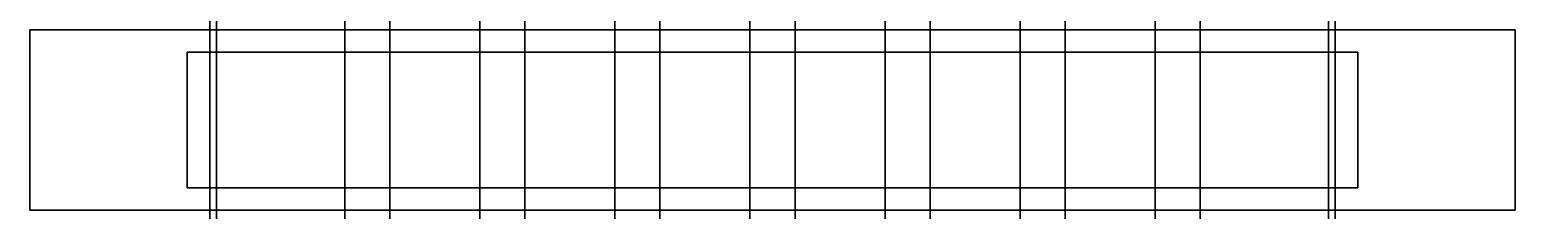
# Model space of a CAD drawing. Header units: metres. Extents: x -25 to 25, y -60.4 to 35.
# Drawn here: x -0.33 to 0.33, y 11.96 to 12.04 of the extents above; entities that cross this region are included whole.
import ezdxf

# ---------------------------------------------------------------- set-up
doc = ezdxf.new("R2010")
doc.units = ezdxf.units.M
for name, color, linetype in [('KBL_ENERJI_2X25', 5, 'CONTINUOUS'), ('TAVA_KONSOL', 9, 'CONTINUOUS'), ('TAVA_PROFILI', 6, 'CONTINUOUS')]:
    doc.layers.add(name, color=color, linetype=linetype)

msp = doc.modelspace()

# ---------------------------------------------------------------- linework, layer by layer
at = {"layer": 'KBL_ENERJI_2X25'}
for p, q in [((-0.19, 35, 7.66), (-0.19, -0.1, 7.66)), ((-0.19, 35, 7.68), (-0.19, -0.1, 7.68)), ((-0.19, 35, 7.69), (-0.19, -0.1, 7.69)), ((-0.19, 35, 7.71), (-0.19, -0.1, 7.71)), ((-0.17, -0.1, 7.66), (-0.17, 35, 7.66)), ((-0.17, -0.1, 7.68), (-0.17, 35, 7.68)), ((-0.17, -0.1, 7.69), (-0.17, 35, 7.69)), ((-0.17, -0.1, 7.71), (-0.17, 35, 7.71)), ((-0.13, 35, 7.66), (-0.13, -0.1, 7.66)), ((-0.13, 35, 7.68), (-0.13, -0.1, 7.68)), ((-0.13, 35, 7.69), (-0.13, -0.1, 7.69)), ((-0.13, 35, 7.71), (-0.13, -0.1, 7.71)), ((-0.11, -0.1, 7.66), (-0.11, 35, 7.66)), ((-0.11, -0.1, 7.68), (-0.11, 35, 7.68)), ((-0.11, -0.1, 7.69), (-0.11, 35, 7.69)), ((-0.11, -0.1, 7.71), (-0.11, 35, 7.71)), ((-0.07, 35, 7.66), (-0.07, -0.1, 7.66)), ((-0.07, 35, 7.68), (-0.07, -0.1, 7.68)), ((-0.07, 35, 7.69), (-0.07, -0.1, 7.69)), ((-0.07, 35, 7.71), (-0.07, -0.1, 7.71)), ((-0.05, -0.1, 7.66), (-0.05, 35, 7.66)), ((-0.05, -0.1, 7.68), (-0.05, 35, 7.68)), ((-0.05, -0.1, 7.69), (-0.05, 35, 7.69)), ((-0.05, -0.1, 7.71), (-0.05, 35, 7.71)), ((-0.01, 35, 7.66), (-0.01, -0.1, 7.66)), ((-0.01, 35, 7.68), (-0.01, -0.1, 7.68)), ((-0.01, 35, 7.69), (-0.01, -0.1, 7.69)), ((-0.01, 35, 7.71), (-0.01, -0.1, 7.71)), ((0.01, -0.1, 7.66), (0.01, 35, 7.66)), ((0.01, -0.1, 7.68), (0.01, 35, 7.68)), ((0.01, -0.1, 7.69), (0.01, 35, 7.69)), ((0.01, -0.1, 7.71), (0.01, 35, 7.71)), ((0.05, 35, 7.66), (0.05, -0.1, 7.66)), ((0.05, 35, 7.68), (0.05, -0.1, 7.68)), ((0.05, 35, 7.69), (0.05, -0.1, 7.69)), ((0.05, 35, 7.71), (0.05, -0.1, 7.71)), ((0.07, -0.1, 7.66), (0.07, 35, 7.66)), ((0.07, -0.1, 7.68), (0.07, 35, 7.68)), ((0.07, -0.1, 7.69), (0.07, 35, 7.69)), ((0.07, -0.1, 7.71), (0.07, 35, 7.71)), ((0.11, 35, 7.66), (0.11, -0.1, 7.66)), ((0.11, 35, 7.68), (0.11, -0.1, 7.68)), ((0.11, 35, 7.69), (0.11, -0.1, 7.69)), ((0.11, 35, 7.71), (0.11, -0.1, 7.71)), ((0.13, -0.1, 7.66), (0.13, 35, 7.66)), ((0.13, -0.1, 7.68), (0.13, 35, 7.68)), ((0.13, -0.1, 7.69), (0.13, 35, 7.69)), ((0.13, -0.1, 7.71), (0.13, 35, 7.71)), ((0.17, 35, 7.66), (0.17, -0.1, 7.66)), ((0.17, 35, 7.68), (0.17, -0.1, 7.68)), ((0.17, 35, 7.69), (0.17, -0.1, 7.69)), ((0.17, 35, 7.71), (0.17, -0.1, 7.71)), ((0.19, -0.1, 7.66), (0.19, 35, 7.66)), ((0.19, -0.1, 7.68), (0.19, 35, 7.68)), ((0.19, -0.1, 7.69), (0.19, 35, 7.69)), ((0.19, -0.1, 7.71), (0.19, 35, 7.71))]:
    msp.add_line(p, q, dxfattribs=at)
for points in [[(-0.19, -0.1, 7.66), (-0.17, -0.1, 7.66), (-0.17, 35, 7.66), (-0.19, 35, 7.66)], [(-0.19, -0.1, 7.68), (-0.17, -0.1, 7.68), (-0.17, 35, 7.68), (-0.19, 35, 7.68)], [(-0.19, -0.1, 7.66), (-0.19, 35, 7.66), (-0.19, 35, 7.68), (-0.19, -0.1, 7.68)], [(-0.19, -0.1, 7.69), (-0.17, -0.1, 7.69), (-0.17, 35, 7.69), (-0.19, 35, 7.69)], [(-0.19, -0.1, 7.71), (-0.17, -0.1, 7.71), (-0.17, 35, 7.71), (-0.19, 35, 7.71)], [(-0.19, -0.1, 7.69), (-0.19, 35, 7.69), (-0.19, 35, 7.71), (-0.19, -0.1, 7.71)], [(-0.17, -0.1, 7.66), (-0.17, 35, 7.66), (-0.17, 35, 7.68), (-0.17, -0.1, 7.68)], [(-0.17, -0.1, 7.69), (-0.17, 35, 7.69), (-0.17, 35, 7.71), (-0.17, -0.1, 7.71)], [(-0.13, -0.1, 7.66), (-0.11, -0.1, 7.66), (-0.11, 35, 7.66), (-0.13, 35, 7.66)], [(-0.13, -0.1, 7.68), (-0.11, -0.1, 7.68), (-0.11, 35, 7.68), (-0.13, 35, 7.68)], [(-0.13, -0.1, 7.66), (-0.13, 35, 7.66), (-0.13, 35, 7.68), (-0.13, -0.1, 7.68)], [(-0.13, -0.1, 7.69), (-0.11, -0.1, 7.69), (-0.11, 35, 7.69), (-0.13, 35, 7.69)], [(-0.13, -0.1, 7.71), (-0.11, -0.1, 7.71), (-0.11, 35, 7.71), (-0.13, 35, 7.71)], [(-0.13, -0.1, 7.69), (-0.13, 35, 7.69), (-0.13, 35, 7.71), (-0.13, -0.1, 7.71)], [(-0.11, -0.1, 7.66), (-0.11, 35, 7.66), (-0.11, 35, 7.68), (-0.11, -0.1, 7.68)], [(-0.11, -0.1, 7.69), (-0.11, 35, 7.69), (-0.11, 35, 7.71), (-0.11, -0.1, 7.71)], [(-0.07, -0.1, 7.66), (-0.05, -0.1, 7.66), (-0.05, 35, 7.66), (-0.07, 35, 7.66)], [(-0.07, -0.1, 7.68), (-0.05, -0.1, 7.68), (-0.05, 35, 7.68), (-0.07, 35, 7.68)], [(-0.07, -0.1, 7.66), (-0.07, 35, 7.66), (-0.07, 35, 7.68), (-0.07, -0.1, 7.68)], [(-0.07, -0.1, 7.69), (-0.05, -0.1, 7.69), (-0.05, 35, 7.69), (-0.07, 35, 7.69)], [(-0.07, -0.1, 7.71), (-0.05, -0.1, 7.71), (-0.05, 35, 7.71), (-0.07, 35, 7.71)], [(-0.07, -0.1, 7.69), (-0.07, 35, 7.69), (-0.07, 35, 7.71), (-0.07, -0.1, 7.71)], [(-0.05, -0.1, 7.66), (-0.05, 35, 7.66), (-0.05, 35, 7.68), (-0.05, -0.1, 7.68)], [(-0.05, -0.1, 7.69), (-0.05, 35, 7.69), (-0.05, 35, 7.71), (-0.05, -0.1, 7.71)], [(-0.01, -0.1, 7.66), (0.01, -0.1, 7.66), (0.01, 35, 7.66), (-0.01, 35, 7.66)], [(-0.01, -0.1, 7.68), (0.01, -0.1, 7.68), (0.01, 35, 7.68), (-0.01, 35, 7.68)], [(-0.01, -0.1, 7.66), (-0.01, 35, 7.66), (-0.01, 35, 7.68), (-0.01, -0.1, 7.68)], [(-0.01, -0.1, 7.69), (0.01, -0.1, 7.69), (0.01, 35, 7.69), (-0.01, 35, 7.69)], [(-0.01, -0.1, 7.71), (0.01, -0.1, 7.71), (0.01, 35, 7.71), (-0.01, 35, 7.71)], [(-0.01, -0.1, 7.69), (-0.01, 35, 7.69), (-0.01, 35, 7.71), (-0.01, -0.1, 7.71)], [(0.01, -0.1, 7.66), (0.01, 35, 7.66), (0.01, 35, 7.68), (0.01, -0.1, 7.68)], [(0.01, -0.1, 7.69), (0.01, 35, 7.69), (0.01, 35, 7.71), (0.01, -0.1, 7.71)], [(0.05, -0.1, 7.66), (0.07, -0.1, 7.66), (0.07, 35, 7.66), (0.05, 35, 7.66)], [(0.05, -0.1, 7.68), (0.07, -0.1, 7.68), (0.07, 35, 7.68), (0.05, 35, 7.68)], [(0.05, -0.1, 7.66), (0.05, 35, 7.66), (0.05, 35, 7.68), (0.05, -0.1, 7.68)], [(0.05, -0.1, 7.69), (0.07, -0.1, 7.69), (0.07, 35, 7.69), (0.05, 35, 7.69)], [(0.05, -0.1, 7.71), (0.07, -0.1, 7.71), (0.07, 35, 7.71), (0.05, 35, 7.71)], [(0.05, -0.1, 7.69), (0.05, 35, 7.69), (0.05, 35, 7.71), (0.05, -0.1, 7.71)], [(0.07, -0.1, 7.66), (0.07, 35, 7.66), (0.07, 35, 7.68), (0.07, -0.1, 7.68)], [(0.07, -0.1, 7.69), (0.07, 35, 7.69), (0.07, 35, 7.71), (0.07, -0.1, 7.71)], [(0.11, -0.1, 7.66), (0.13, -0.1, 7.66), (0.13, 35, 7.66), (0.11, 35, 7.66)], [(0.11, -0.1, 7.68), (0.13, -0.1, 7.68), (0.13, 35, 7.68), (0.11, 35, 7.68)], [(0.11, -0.1, 7.66), (0.11, 35, 7.66), (0.11, 35, 7.68), (0.11, -0.1, 7.68)], [(0.11, -0.1, 7.69), (0.13, -0.1, 7.69), (0.13, 35, 7.69), (0.11, 35, 7.69)], [(0.11, -0.1, 7.71), (0.13, -0.1, 7.71), (0.13, 35, 7.71), (0.11, 35, 7.71)], [(0.11, -0.1, 7.69), (0.11, 35, 7.69), (0.11, 35, 7.71), (0.11, -0.1, 7.71)], [(0.13, -0.1, 7.66), (0.13, 35, 7.66), (0.13, 35, 7.68), (0.13, -0.1, 7.68)], [(0.13, -0.1, 7.69), (0.13, 35, 7.69), (0.13, 35, 7.71), (0.13, -0.1, 7.71)], [(0.17, -0.1, 7.66), (0.19, -0.1, 7.66), (0.19, 35, 7.66), (0.17, 35, 7.66)], [(0.17, -0.1, 7.68), (0.19, -0.1, 7.68), (0.19, 35, 7.68), (0.17, 35, 7.68)], [(0.17, -0.1, 7.66), (0.17, 35, 7.66), (0.17, 35, 7.68), (0.17, -0.1, 7.68)], [(0.17, -0.1, 7.69), (0.19, -0.1, 7.69), (0.19, 35, 7.69), (0.17, 35, 7.69)], [(0.17, -0.1, 7.71), (0.19, -0.1, 7.71), (0.19, 35, 7.71), (0.17, 35, 7.71)], [(0.17, -0.1, 7.69), (0.17, 35, 7.69), (0.17, 35, 7.71), (0.17, -0.1, 7.71)], [(0.19, -0.1, 7.66), (0.19, 35, 7.66), (0.19, 35, 7.68), (0.19, -0.1, 7.68)], [(0.19, -0.1, 7.69), (0.19, 35, 7.69), (0.19, 35, 7.71), (0.19, -0.1, 7.71)]]:
    msp.add_3dface(points, dxfattribs=at)
at = {"layer": 'TAVA_KONSOL'}
for p, q in [((0.33, 12.04, 7.6), (-0.33, 12.04, 7.6)), ((-0.33, 12.04, 7.6), (-0.33, 11.96, 7.6)), ((0.33, 12.04, 7.65), (-0.33, 12.04, 7.65)), ((-0.33, 12.04, 7.65), (-0.33, 11.96, 7.65)), ((-0.33, 12.04, 7.6), (-0.33, 12.04, 7.65)), ((0.33, 11.96, 7.6), (0.33, 12.04, 7.6)), ((0.33, 11.96, 7.65), (0.33, 12.04, 7.65)), ((0.33, 12.04, 7.6), (0.33, 12.04, 7.65)), ((0.26, 12.03, 7.65), (-0.26, 12.03, 7.65)), ((-0.26, 12.03, 7.65), (-0.26, 11.97, 7.65)), ((0.26, 12.03, 7.675), (-0.26, 12.03, 7.675)), ((-0.26, 12.03, 7.675), (-0.26, 11.97, 7.675)), ((-0.26, 12.03, 7.65), (-0.26, 12.03, 7.675)), ((0.26, 11.97, 7.65), (0.26, 12.03, 7.65)), ((0.26, 11.97, 7.675), (0.26, 12.03, 7.675)), ((0.26, 12.03, 7.65), (0.26, 12.03, 7.675)), ((-0.26, 11.97, 7.65), (0.26, 11.97, 7.65)), ((-0.26, 11.97, 7.675), (0.26, 11.97, 7.675)), ((-0.26, 11.97, 7.65), (-0.26, 11.97, 7.675)), ((0.26, 11.97, 7.65), (0.26, 11.97, 7.675)), ((-0.33, 11.96, 7.6), (0.33, 11.96, 7.6)), ((-0.33, 11.96, 7.65), (0.33, 11.96, 7.65)), ((-0.33, 11.96, 7.6), (-0.33, 11.96, 7.65)), ((0.33, 11.96, 7.6), (0.33, 11.96, 7.65))]:
    msp.add_line(p, q, dxfattribs=at)
for points in [[(-0.33, 11.96, 7.6), (0.33, 11.96, 7.6), (0.33, 12.04, 7.6), (-0.33, 12.04, 7.6)], [(-0.33, 11.96, 7.65), (0.33, 11.96, 7.65), (0.33, 12.04, 7.65), (-0.33, 12.04, 7.65)], [(-0.33, 12.04, 7.6), (0.33, 12.04, 7.6), (0.33, 12.04, 7.65), (-0.33, 12.04, 7.65)], [(-0.33, 11.96, 7.6), (-0.33, 12.04, 7.6), (-0.33, 12.04, 7.65), (-0.33, 11.96, 7.65)], [(0.33, 11.96, 7.6), (0.33, 12.04, 7.6), (0.33, 12.04, 7.65), (0.33, 11.96, 7.65)], [(-0.26, 11.97, 7.65), (0.26, 11.97, 7.65), (0.26, 12.03, 7.65), (-0.26, 12.03, 7.65)], [(-0.26, 11.97, 7.675), (0.26, 11.97, 7.675), (0.26, 12.03, 7.675), (-0.26, 12.03, 7.675)], [(-0.26, 12.03, 7.65), (0.26, 12.03, 7.65), (0.26, 12.03, 7.675), (-0.26, 12.03, 7.675)], [(-0.26, 11.97, 7.65), (-0.26, 12.03, 7.65), (-0.26, 12.03, 7.675), (-0.26, 11.97, 7.675)], [(0.26, 11.97, 7.65), (0.26, 12.03, 7.65), (0.26, 12.03, 7.675), (0.26, 11.97, 7.675)], [(-0.26, 11.97, 7.65), (0.26, 11.97, 7.65), (0.26, 11.97, 7.675), (-0.26, 11.97, 7.675)], [(-0.33, 11.96, 7.6), (0.33, 11.96, 7.6), (0.33, 11.96, 7.65), (-0.33, 11.96, 7.65)]]:
    msp.add_3dface(points, dxfattribs=at)
at = {"layer": 'TAVA_PROFILI'}
for p, q in [((-0.25, 35, 7.65), (-0.25, -0.1, 7.65)), ((-0.25, 35, 7.653), (-0.25, -0.1, 7.653)), ((-0.25, 35, 7.65), (-0.25, -0.1, 7.65)), ((-0.25, 35, 7.8), (-0.25, -0.1, 7.8)), ((-0.247, -0.1, 7.65), (-0.247, 35, 7.65)), ((-0.247, -0.1, 7.8), (-0.247, 35, 7.8)), ((0.247, 35, 7.65), (0.247, -0.1, 7.65)), ((0.247, 35, 7.8), (0.247, -0.1, 7.8)), ((0.25, -0.1, 7.65), (0.25, 35, 7.65)), ((0.25, -0.1, 7.653), (0.25, 35, 7.653)), ((0.25, -0.1, 7.65), (0.25, 35, 7.65)), ((0.25, -0.1, 7.8), (0.25, 35, 7.8))]:
    msp.add_line(p, q, dxfattribs=at)
for points in [[(-0.25, -0.1, 7.65), (0.25, -0.1, 7.65), (0.25, 35, 7.65), (-0.25, 35, 7.65)], [(-0.25, -0.1, 7.653), (0.25, -0.1, 7.653), (0.25, 35, 7.653), (-0.25, 35, 7.653)], [(-0.25, -0.1, 7.65), (-0.25, 35, 7.65), (-0.25, 35, 7.653), (-0.25, -0.1, 7.653)], [(-0.25, -0.1, 7.65), (-0.247, -0.1, 7.65), (-0.247, 35, 7.65), (-0.25, 35, 7.65)], [(-0.25, -0.1, 7.8), (-0.247, -0.1, 7.8), (-0.247, 35, 7.8), (-0.25, 35, 7.8)], [(-0.25, -0.1, 7.65), (-0.25, 35, 7.65), (-0.25, 35, 7.8), (-0.25, -0.1, 7.8)], [(-0.247, -0.1, 7.65), (-0.247, 35, 7.65), (-0.247, 35, 7.8), (-0.247, -0.1, 7.8)], [(0.247, -0.1, 7.65), (0.25, -0.1, 7.65), (0.25, 35, 7.65), (0.247, 35, 7.65)], [(0.247, -0.1, 7.8), (0.25, -0.1, 7.8), (0.25, 35, 7.8), (0.247, 35, 7.8)], [(0.247, -0.1, 7.65), (0.247, 35, 7.65), (0.247, 35, 7.8), (0.247, -0.1, 7.8)], [(0.25, -0.1, 7.65), (0.25, 35, 7.65), (0.25, 35, 7.653), (0.25, -0.1, 7.653)], [(0.25, -0.1, 7.65), (0.25, 35, 7.65), (0.25, 35, 7.8), (0.25, -0.1, 7.8)]]:
    msp.add_3dface(points, dxfattribs=at)

doc.saveas('drawing.dxf')
